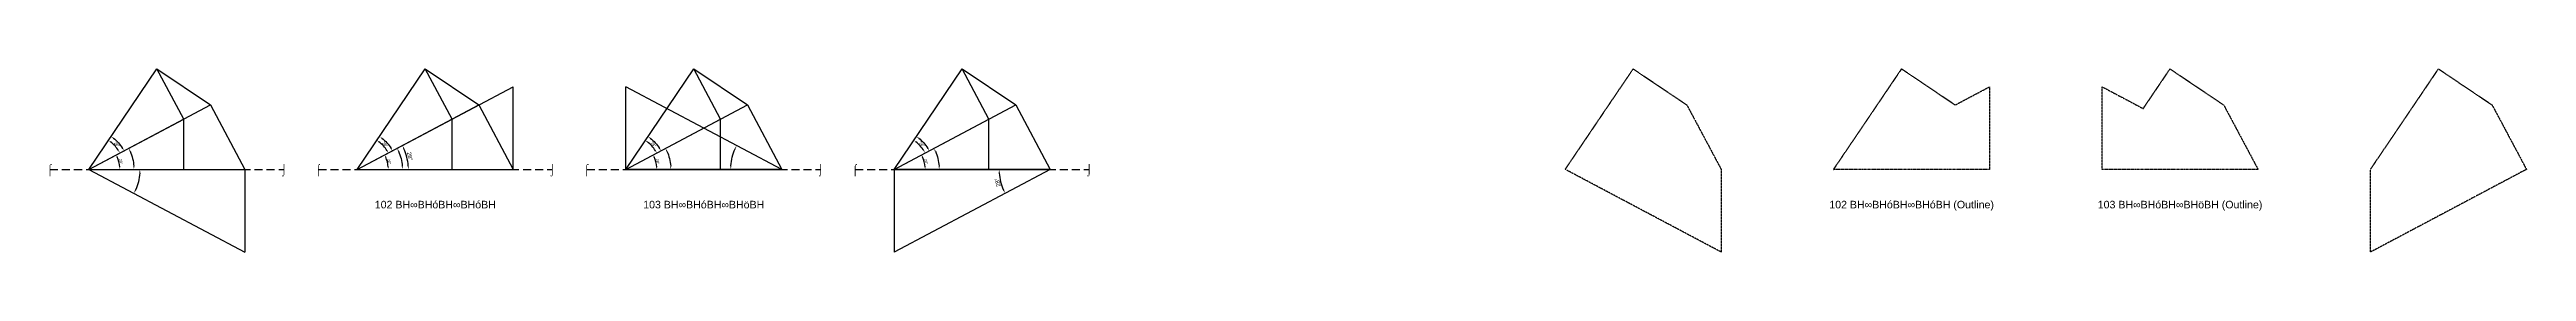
# Model space of a CAD drawing. Header units: millimetres. Extents: x 109495 to 889476, y -4752178 to 24518.
# Drawn here: x 167150 to 559066, y -1525550 to -1496476 of the extents above; entities that cross this region are included whole.
import ezdxf
from ezdxf.enums import TextEntityAlignment as Align

# ---------------------------------------------------------------- set-up
doc = ezdxf.new("R2010")
doc.units = ezdxf.units.MM
doc.header["$PDMODE"] = 35
doc.linetypes.add('DASHED', pattern=[19.05, 12.7, -6.35])
for name, color, linetype in [('BASE', 170, 'Continuous'), ('HYPOTENUSE', 20, 'Continuous'), ('PERPENDICULAR', 90, 'Continuous')]:
    doc.layers.add(name, color=color, linetype=linetype)
doc.styles.add('Arial', font='arial.ttf')
doc.dimstyles.new('ISO-25', dxfattribs={"dimtxt": 250, "dimasz": 100, "dimexe": 1.25, "dimexo": 0.625, "dimgap": 100, "dimtad": 1, "dimdec": 0, "dimtxsty": 'Arial', "dimcen": 2.5, "dimadec": 0, "dimazin": 0, "dimtfac": 1, "dimtdec": 0, "dimtmove": 0, "dimatfit": 3, "dimfxl": 1, "dimarcsym": 0})

# ---------------------------------------------------------------- blocks, each defined once
blk = doc.blocks.new('*D2')
at = {"color": 0, "lineweight": -2, "ltscale": 100, "transparency": 16777216}
blk.add_arc((0, 0), 4906, 4.08845, 23.91155, dxfattribs=at)
at = {"color": 0, "ltscale": 100, "transparency": 16777216}
for points in [[(4432, 1963), (4537, 2014), (4332, 2303)], [(4952, 352), (4835, 348), (4906, 0)]]:
    blk.add_solid(points, dxfattribs=at)
at = {"layer": 'Defpoints', "color": 0, "ltscale": 100, "transparency": 16777216}
for p in [(15000, 7976), (0, 0), (0, 0), (4841, 796), (15000, 0)]:
    blk.add_point(p, dxfattribs=at)
at = {"color": 0, "ltscale": 100, "transparency": 16777216, "insert": (5055, 1260), "char_height": 400, "attachment_point": 5, "rotation": 284, "style": 'Arial'}
blk.add_mtext('28°', dxfattribs=at)
blk = doc.blocks.new('GTN')
at = {"layer": 'BASE'}
blk.add_line((0, 0), (15000, 0), dxfattribs=at)
at = {"layer": 'HYPOTENUSE'}
blk.add_line((0, 0), (15000, 7975.6), dxfattribs=at)
at = {"layer": 'PERPENDICULAR'}
blk.add_line((15000, 0), (15000, 7975.6), dxfattribs=at)
at = {"color": 4, "ltscale": 100}
dim = blk.add_angular_dim_2l(base=(4841, 795.6), line1=((0, 0), (15000, 0)), line2=((0, 0), (15000, 7975.6)), dimstyle='ISO-25', override={"dimtxt": 400, "dimasz": 350, "dimgap": 100}, dxfattribs=at)
dim.commit()
dim.dimension.update_dxf_attribs({"geometry": '*D2', "text_midpoint": (5055.4, 1260.5)})

msp = doc.modelspace()

# ---------------------------------------------------------------- linework, layer by layer
at = {"linetype": 'DASHED', "ltscale": 100}
for p, q in [((167209, -1512427), (204230, -1512427)), ((209680, -1512427), (246701, -1512427)), ((252152, -1512427), (289172, -1512427)), ((294623, -1512427), (331644, -1512427))]:
    msp.add_line(p, q, dxfattribs=at)
at = {"linetype": 'DASHED'}
for points in [[(431652, -1512427), (431652, -1525550), (406972, -1512427), (417731, -1496476), (426212, -1502197)], [(468684, -1502197), (474123, -1499305), (474123, -1512427), (449443, -1512427), (460202, -1496476)], [(516595, -1512427), (491914, -1512427), (491914, -1499305), (498429, -1502769), (502674, -1496476), (511155, -1502197)], [(559066, -1512427), (534386, -1525550), (534386, -1512427), (545145, -1496476), (553627, -1502197)]]:
    msp.add_lwpolyline(points, close=True, dxfattribs=at)

# ---------------------------------------------------------------- block references
at = {"linetype": 'DASHED', "ltscale": 100}
for p, xscale, yscale, zscale, rotation in [((173379, -1512427), 1.132570050689039, 1.132570050689039, 1.132570050689039, 27.99999999999999), ((173379, -1512427), -1.282714919717771, 1.282714919717771, 1.282714919717771, 236), ((215850, -1512427), 1.132570050689039, 1.132570050689039, 1.132570050689039, 27.99999999999999), ((215850, -1512427), -1.282714919717771, 1.282714919717771, 1.282714919717771, 236), ((258322, -1512427), 1.132570050689039, 1.132570050689039, 1.132570050689039, 27.99999999999999), ((258322, -1512427), -1.282714919717771, 1.282714919717771, 1.282714919717771, 236), ((300793, -1512427), 1.132570050689039, 1.132570050689039, 1.132570050689039, 27.99999999999999), ((300793, -1512427), -1.282714919717771, 1.282714919717771, 1.282714919717771, 236), ((173379, -1512427), -1.452764501644342, 1.452764501644342, 1.452764501644342, 208), ((215850, -1512427), -1.452764501644342, 1.452764501644342, 1.452764501644342, 208), ((258322, -1512427), -1.452764501644342, 1.452764501644342, 1.452764501644342, 208), ((300793, -1512427), -1.452764501644342, 1.452764501644342, 1.452764501644342, 208), ((173379, -1512427), -1.645357565266568, 1.645357565266568, 1.645357565266568, 180), ((325474, -1512427), 1.645357565266573, 1.645357565266573, 1.645357565266573, 180)]:
    msp.add_blockref('GTN', p, dxfattribs=dict(at, xscale=xscale, yscale=yscale, zscale=zscale, rotation=rotation))
for p, xscale, yscale, zscale in [((215850, -1512427), 1.645357565266568, 1.645357565266568, 1.645357565266568), ((283002, -1512427), -1.645357565266573, 1.645357565266573, 1.645357565266573)]:
    msp.add_blockref('GTN', p, dxfattribs=dict(at, xscale=xscale, yscale=yscale, zscale=zscale))
at = {"linetype": 'DASHED'}
for p in [(173379, -1512427), (215850, -1512427), (258322, -1512427), (300793, -1512427)]:
    msp.add_blockref('GTN', p, dxfattribs=at)

# ---------------------------------------------------------------- texts
at = {"linetype": 'DASHED', "ltscale": 100, "style": 'Arial'}
for s, p in [('⌠', (167209, -1512427)), ('⌡', (204230, -1512427)), ('⌠', (209680, -1512427)), ('⌡', (246701, -1512427)), ('⌠', (252152, -1512427)), ('⌡', (289172, -1512427)), ('⌠', (294623, -1512427)), ('⌡', (331644, -1512427)), ('102 BH∞BHóBH∞BHóBH', (228191, -1518010)), ('103 BH∞BHóBH∞BHöBH', (270662, -1518010)), ('102 BH∞BHóBH∞BHóBH (Outline)', (461783, -1518010)), ('103 BH∞BHóBH∞BHöBH (Outline)', (504255, -1518010))]:
    msp.add_text(s, height=1200, dxfattribs=at).set_placement(p, align=Align.MIDDLE_CENTER)

doc.saveas('drawing.dxf')
